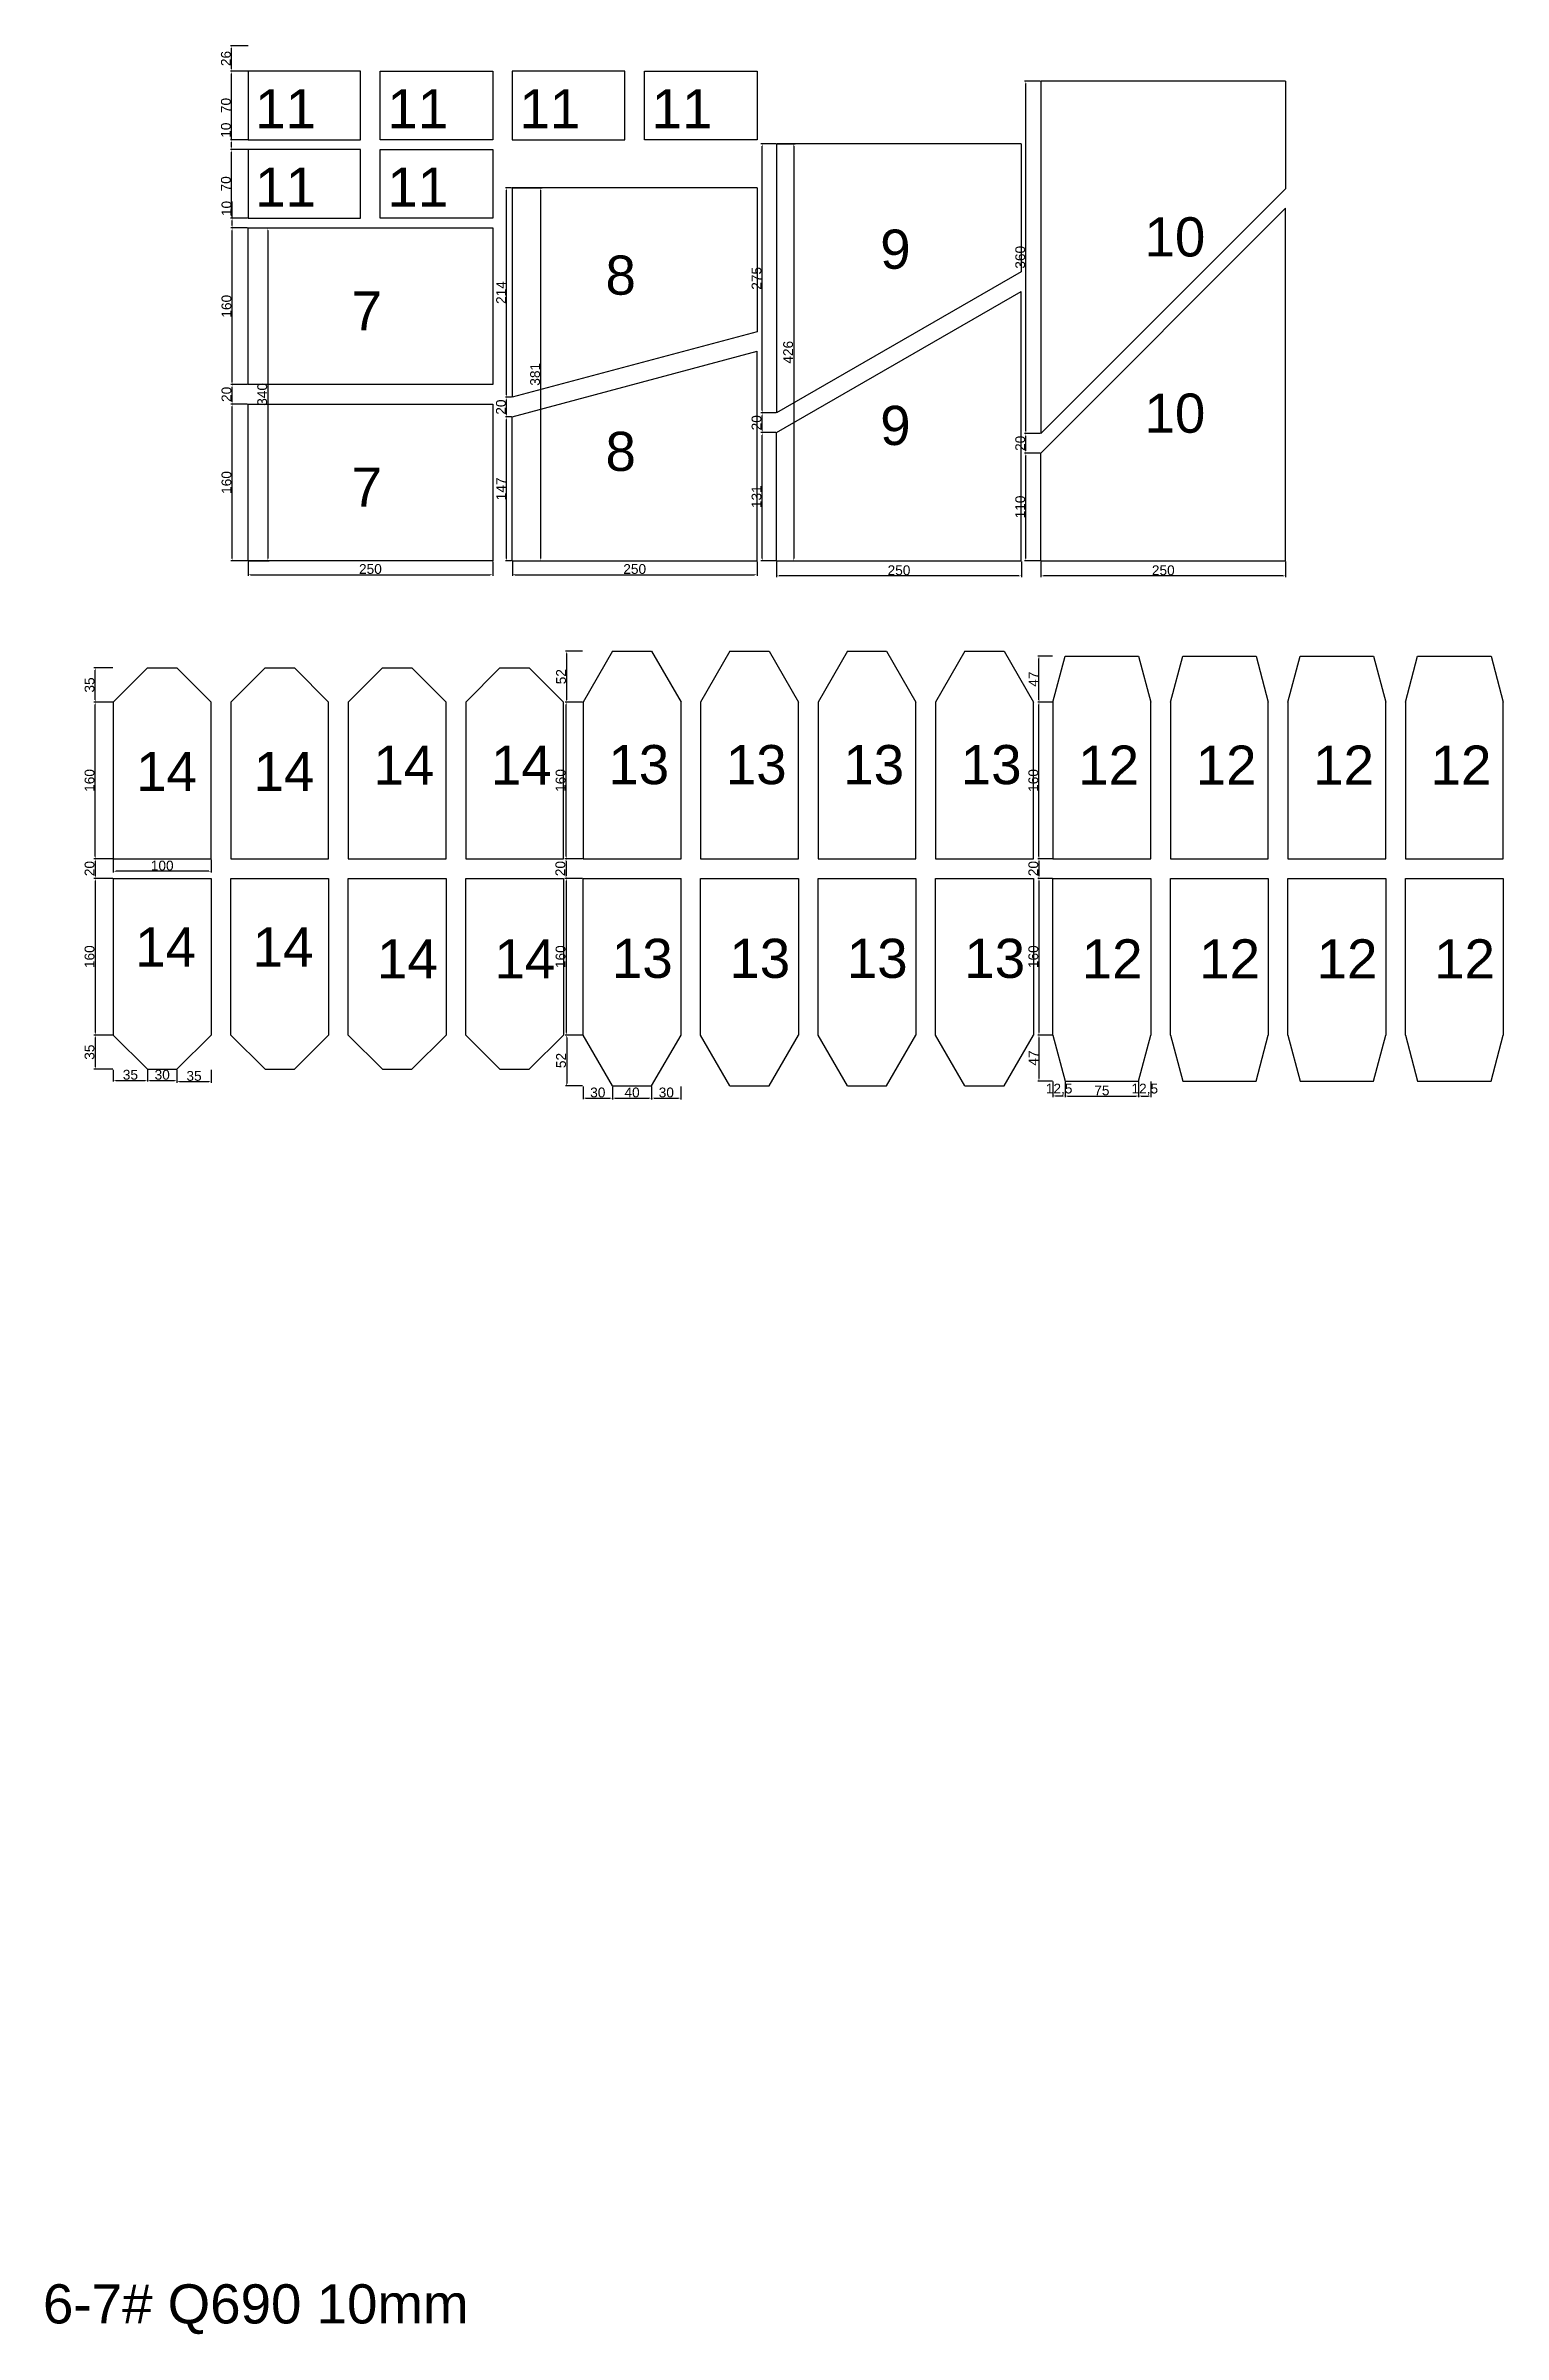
# Model space of a CAD drawing. Header units: millimetres. Extents: x -4275 to 17266, y -15886 to 5463.
# Drawn here: x 6128 to 7617, y -5716 to -3379 of the extents above; entities that cross this region are included whole.
import ezdxf

# ---------------------------------------------------------------- set-up
doc = ezdxf.new("R2010")
doc.units = ezdxf.units.MM
doc.layers.add('尺寸标注', color=6, linetype='Continuous')
doc.layers.add('标号', color=4, linetype='Continuous')
doc.styles.get("Standard").update_dxf_attribs({"font": 'arial.ttf'})
doc.dimstyles.new('ISO-25-JHF', dxfattribs={"dimtxt": 10, "dimasz": 2.5, "dimexe": 1.25, "dimexo": 0.625, "dimtad": 1, "dimtxsty": 'Standard', "dimcen": 2.5, "dimadec": 0, "dimazin": 0, "dimtfac": 1, "dimtmove": 0, "dimatfit": 3, "dimfxl": 1, "dimarcsym": 0})

msp = doc.modelspace()

# ---------------------------------------------------------------- texts
at = {"layer": '标号', "char_height": 40, "attachment_point": 7}
for s, width, insert in [('11 ', 70.10425, (6342.394, -3463.13)), ('11 ', 70.10425, (6477.394, -3463.13)), ('11 ', 70.10425, (6612.394, -3463.13)), ('11 ', 70.10425, (6747.394, -3463.13)), ('11 ', 70.10425, (6342.394, -3543.13)), ('11 ', 70.10425, (6477.394, -3543.13)), ('9 ', 70.10425, (6980.905, -3607.058)), ('10 ', 70.10425, (7250.905, -3594.526)), ('8 ', 70.10425, (6700.26, -3633.573)), ('7 ', 70.10425, (6440.905, -3669.526)), ('10', 70.10425, (7250.905, -3774.526)), ('9 ', 70.10425, (6980.905, -3787.058)), ('8 ', 70.10425, (6700.26, -3813.573)), ('7 ', 70.10425, (6440.905, -3849.526)), ('14 ', 70.10425, (6220.747, -4139.939)), ('14 ', 70.10425, (6340.747, -4139.939)), ('14 ', 70.10425, (6463.201, -4133.472)), ('14 ', 70.10425, (6583.201, -4133.472)), ('13 ', 70.10425, (6703.201, -4133.472)), ('13 ', 70.10425, (6823.201, -4133.472)), ('13 ', 70.10425, (6943.201, -4133.472)), ('13 ', 70.10425, (7063.201, -4133.472)), ('12 ', 70.10425, (7183.201, -4133.472)), ('12 ', 70.10425, (7303.201, -4133.472)), ('12 ', 70.10425, (7423.201, -4133.472)), ('12 ', 70.10425, (7543.201, -4133.472)), ('14 ', 70.10425, (6219.81, -4319.102)), ('14 ', 70.10425, (6339.81, -4319.102)), ('14 ', 70.10425, (6466.802, -4331.317)), ('14 ', 70.10425, (6586.802, -4331.317)), ('13 ', 70.10425, (6706.802, -4331.317)), ('13 ', 70.10425, (6826.802, -4331.317)), ('13 ', 70.10425, (6946.802, -4331.317)), ('13 ', 70.10425, (7066.802, -4331.317)), ('12 ', 70.10425, (7186.802, -4331.317)), ('12 ', 70.10425, (7306.802, -4331.317)), ('12 ', 70.10425, (7426.802, -4331.317)), ('12 ', 70.10425, (7546.802, -4331.317)), ('6-7# Q690 10mm ', 615.9779, (6125.589, -5715.919))]:
    msp.add_mtext_dynamic_manual_height_columns(s, width=width, gutter_width=12.5, heights=[0], dxfattribs=dict(at, insert=insert))

# ---------------------------------------------------------------- blocks, each defined once
blk = doc.blocks.new('*D167')
at = {"layer": 'Defpoints', "color": 0, "transparency": 16777216}
for p in [(6335.1, -3904.8), (6585.1, -3904.8), (6585.1, -3919)]:
    blk.add_point(p, dxfattribs=at)
at = {"layer": '尺寸标注', "color": 0, "lineweight": -2, "transparency": 16777216}
for p, q in [((6335.1, -3905.4), (6335.1, -3920.2)), ((6337.6, -3919), (6582.6, -3919)), ((6585.1, -3905.4), (6585.1, -3920.2))]:
    blk.add_line(p, q, dxfattribs=at)
at = {"layer": '尺寸标注', "color": 0, "transparency": 16777216}
for points in [[(6337.6, -3918.6), (6337.6, -3919.4), (6335.1, -3919)], [(6582.6, -3918.6), (6582.6, -3919.4), (6585.1, -3919)]]:
    blk.add_solid(points, dxfattribs=at)
at = {"layer": '尺寸标注', "color": 0, "transparency": 16777216, "insert": (6460.1, -3913.2), "char_height": 10, "attachment_point": 5}
blk.add_mtext('250', dxfattribs=at)
blk = doc.blocks.new('*D168')
at = {"layer": 'Defpoints', "color": 0, "transparency": 16777216}
for p in [(6318.8, -3744.8), (6335.1, -3744.8), (6335.1, -3904.8)]:
    blk.add_point(p, dxfattribs=at)
at = {"layer": '尺寸标注', "color": 0, "lineweight": -2, "transparency": 16777216}
for p, q in [((6334.4, -3744.8), (6317.6, -3744.8)), ((6318.8, -3902.3), (6318.8, -3747.3)), ((6334.4, -3904.8), (6317.6, -3904.8))]:
    blk.add_line(p, q, dxfattribs=at)
at = {"layer": '尺寸标注', "color": 0, "transparency": 16777216}
for points in [[(6318.4, -3747.3), (6319.2, -3747.3), (6318.8, -3744.8)], [(6318.4, -3902.3), (6319.2, -3902.3), (6318.8, -3904.8)]]:
    blk.add_solid(points, dxfattribs=at)
at = {"layer": '尺寸标注', "color": 0, "transparency": 16777216, "insert": (6313.1, -3824.8), "char_height": 10, "attachment_point": 5, "rotation": 90}
blk.add_mtext('160', dxfattribs=at)
blk = doc.blocks.new('*D169')
at = {"layer": 'Defpoints', "color": 0, "transparency": 16777216}
for p in [(6318.8, -3724.8), (6335.1, -3724.8), (6335.1, -3744.8)]:
    blk.add_point(p, dxfattribs=at)
at = {"layer": '尺寸标注', "color": 0, "lineweight": -2, "transparency": 16777216}
for p, q in [((6334.4, -3724.8), (6317.6, -3724.8)), ((6318.8, -3742.3), (6318.8, -3727.3)), ((6334.4, -3744.8), (6317.6, -3744.8))]:
    blk.add_line(p, q, dxfattribs=at)
at = {"layer": '尺寸标注', "color": 0, "transparency": 16777216}
for points in [[(6318.4, -3727.3), (6319.2, -3727.3), (6318.8, -3724.8)], [(6318.4, -3742.3), (6319.2, -3742.3), (6318.8, -3744.8)]]:
    blk.add_solid(points, dxfattribs=at)
at = {"layer": '尺寸标注', "color": 0, "transparency": 16777216, "insert": (6313.1, -3734.8), "char_height": 10, "attachment_point": 5, "rotation": 90}
blk.add_mtext('20', dxfattribs=at)
blk = doc.blocks.new('*D170')
at = {"layer": 'Defpoints', "color": 0, "transparency": 16777216}
for p in [(6318.8, -3564.8), (6335.1, -3564.8), (6335.1, -3724.8)]:
    blk.add_point(p, dxfattribs=at)
at = {"layer": '尺寸标注', "color": 0, "lineweight": -2, "transparency": 16777216}
for p, q in [((6334.4, -3564.8), (6317.6, -3564.8)), ((6318.8, -3722.3), (6318.8, -3567.3)), ((6334.4, -3724.8), (6317.6, -3724.8))]:
    blk.add_line(p, q, dxfattribs=at)
at = {"layer": '尺寸标注', "color": 0, "transparency": 16777216}
for points in [[(6318.4, -3567.3), (6319.2, -3567.3), (6318.8, -3564.8)], [(6318.4, -3722.3), (6319.2, -3722.3), (6318.8, -3724.8)]]:
    blk.add_solid(points, dxfattribs=at)
at = {"layer": '尺寸标注', "color": 0, "transparency": 16777216, "insert": (6313.1, -3644.8), "char_height": 10, "attachment_point": 5, "rotation": 90}
blk.add_mtext('160', dxfattribs=at)
blk = doc.blocks.new('*D171')
at = {"layer": 'Defpoints', "color": 0, "transparency": 16777216}
for p in [(6605.1, -3904.8), (6855.1, -3904.8), (6855.1, -3919)]:
    blk.add_point(p, dxfattribs=at)
at = {"layer": '尺寸标注', "color": 0, "lineweight": -2, "transparency": 16777216}
for p, q in [((6605.1, -3905.4), (6605.1, -3920.2)), ((6607.6, -3919), (6852.6, -3919)), ((6855.1, -3905.4), (6855.1, -3920.2))]:
    blk.add_line(p, q, dxfattribs=at)
at = {"layer": '尺寸标注', "color": 0, "transparency": 16777216}
for points in [[(6607.6, -3918.6), (6607.6, -3919.4), (6605.1, -3919)], [(6852.6, -3918.6), (6852.6, -3919.4), (6855.1, -3919)]]:
    blk.add_solid(points, dxfattribs=at)
at = {"layer": '尺寸标注', "color": 0, "transparency": 16777216, "insert": (6730.1, -3913.2), "char_height": 10, "attachment_point": 5}
blk.add_mtext('250', dxfattribs=at)
blk = doc.blocks.new('*D172')
at = {"layer": 'Defpoints', "color": 0, "transparency": 16777216}
for p in [(6599.2, -3757.8), (6605.1, -3757.8), (6605.1, -3904.8)]:
    blk.add_point(p, dxfattribs=at)
at = {"layer": '尺寸标注', "color": 0, "lineweight": -2, "transparency": 16777216}
for p, q in [((6604.4, -3757.8), (6598, -3757.8)), ((6599.2, -3902.3), (6599.2, -3760.3)), ((6604.4, -3904.8), (6598, -3904.8))]:
    blk.add_line(p, q, dxfattribs=at)
at = {"layer": '尺寸标注', "color": 0, "transparency": 16777216}
for points in [[(6598.8, -3760.3), (6599.6, -3760.3), (6599.2, -3757.8)], [(6598.8, -3902.3), (6599.6, -3902.3), (6599.2, -3904.8)]]:
    blk.add_solid(points, dxfattribs=at)
at = {"layer": '尺寸标注', "color": 0, "transparency": 16777216, "insert": (6593.6, -3831.3), "char_height": 10, "attachment_point": 5, "rotation": 90}
blk.add_mtext('147', dxfattribs=at)
blk = doc.blocks.new('*D173')
at = {"layer": 'Defpoints', "color": 0, "transparency": 16777216}
for p in [(6599.2, -3737.8), (6605.1, -3737.8), (6605.1, -3757.8)]:
    blk.add_point(p, dxfattribs=at)
at = {"layer": '尺寸标注', "color": 0, "lineweight": -2, "transparency": 16777216}
for p, q in [((6604.4, -3737.8), (6598, -3737.8)), ((6604.4, -3757.8), (6598, -3757.8)), ((6599.2, -3755.3), (6599.2, -3740.3))]:
    blk.add_line(p, q, dxfattribs=at)
at = {"layer": '尺寸标注', "color": 0, "transparency": 16777216}
for points in [[(6598.8, -3740.3), (6599.6, -3740.3), (6599.2, -3737.8)], [(6598.8, -3755.3), (6599.6, -3755.3), (6599.2, -3757.8)]]:
    blk.add_solid(points, dxfattribs=at)
at = {"layer": '尺寸标注', "color": 0, "transparency": 16777216, "insert": (6593.5, -3747.8), "char_height": 10, "attachment_point": 5, "rotation": 90}
blk.add_mtext('20', dxfattribs=at)
blk = doc.blocks.new('*D174')
at = {"layer": 'Defpoints', "color": 0, "transparency": 16777216}
for p in [(6599.2, -3523.8), (6605.1, -3523.8), (6605.1, -3737.8)]:
    blk.add_point(p, dxfattribs=at)
at = {"layer": '尺寸标注', "color": 0, "lineweight": -2, "transparency": 16777216}
for p, q in [((6604.4, -3523.8), (6598, -3523.8)), ((6599.2, -3735.3), (6599.2, -3526.3)), ((6604.4, -3737.8), (6598, -3737.8))]:
    blk.add_line(p, q, dxfattribs=at)
at = {"layer": '尺寸标注', "color": 0, "transparency": 16777216}
for points in [[(6598.8, -3526.3), (6599.6, -3526.3), (6599.2, -3523.8)], [(6598.8, -3735.3), (6599.6, -3735.3), (6599.2, -3737.8)]]:
    blk.add_solid(points, dxfattribs=at)
at = {"layer": '尺寸标注', "color": 0, "transparency": 16777216, "insert": (6593.6, -3630.8), "char_height": 10, "attachment_point": 5, "rotation": 90}
blk.add_mtext('214', dxfattribs=at)
blk = doc.blocks.new('*D175')
at = {"layer": 'Defpoints', "color": 0, "transparency": 16777216}
for p in [(6875.1, -3904.8), (6875.1, -3920.2), (7125.1, -3904.8)]:
    blk.add_point(p, dxfattribs=at)
at = {"layer": '尺寸标注', "color": 0, "lineweight": -2, "transparency": 16777216}
for p, q in [((6875.1, -3905.4), (6875.1, -3921.5)), ((7122.6, -3920.2), (6877.6, -3920.2)), ((7125.1, -3905.4), (7125.1, -3921.5))]:
    blk.add_line(p, q, dxfattribs=at)
at = {"layer": '尺寸标注', "color": 0, "transparency": 16777216}
for points in [[(6877.6, -3919.8), (6877.6, -3920.6), (6875.1, -3920.2)], [(7122.6, -3919.8), (7122.6, -3920.6), (7125.1, -3920.2)]]:
    blk.add_solid(points, dxfattribs=at)
at = {"layer": '尺寸标注', "color": 0, "transparency": 16777216, "insert": (7000.1, -3914.5), "char_height": 10, "attachment_point": 5}
blk.add_mtext('250', dxfattribs=at)
blk = doc.blocks.new('*D176')
at = {"layer": 'Defpoints', "color": 0, "transparency": 16777216}
for p in [(6860.4, -3773.8), (6875.1, -3773.8), (6875.1, -3904.8)]:
    blk.add_point(p, dxfattribs=at)
at = {"layer": '尺寸标注', "color": 0, "lineweight": -2, "transparency": 16777216}
for p, q in [((6874.4, -3773.8), (6859.1, -3773.8)), ((6860.4, -3902.3), (6860.4, -3776.3)), ((6874.4, -3904.8), (6859.1, -3904.8))]:
    blk.add_line(p, q, dxfattribs=at)
at = {"layer": '尺寸标注', "color": 0, "transparency": 16777216}
for points in [[(6860, -3776.3), (6860.8, -3776.3), (6860.4, -3773.8)], [(6860, -3902.3), (6860.8, -3902.3), (6860.4, -3904.8)]]:
    blk.add_solid(points, dxfattribs=at)
at = {"layer": '尺寸标注', "color": 0, "transparency": 16777216, "insert": (6854.6, -3839.3), "char_height": 10, "attachment_point": 5, "rotation": 90}
blk.add_mtext('131', dxfattribs=at)
blk = doc.blocks.new('*D177')
at = {"layer": 'Defpoints', "color": 0, "transparency": 16777216}
for p in [(6860.4, -3753.8), (6875.1, -3753.8), (6875.1, -3773.8)]:
    blk.add_point(p, dxfattribs=at)
at = {"layer": '尺寸标注', "color": 0, "lineweight": -2, "transparency": 16777216}
for p, q in [((6874.4, -3753.8), (6859.1, -3753.8)), ((6860.4, -3771.3), (6860.4, -3756.3)), ((6874.4, -3773.8), (6859.1, -3773.8))]:
    blk.add_line(p, q, dxfattribs=at)
at = {"layer": '尺寸标注', "color": 0, "transparency": 16777216}
for points in [[(6860, -3756.3), (6860.8, -3756.3), (6860.4, -3753.8)], [(6860, -3771.3), (6860.8, -3771.3), (6860.4, -3773.8)]]:
    blk.add_solid(points, dxfattribs=at)
at = {"layer": '尺寸标注', "color": 0, "transparency": 16777216, "insert": (6854.6, -3763.8), "char_height": 10, "attachment_point": 5, "rotation": 90}
blk.add_mtext('20', dxfattribs=at)
blk = doc.blocks.new('*D178')
at = {"layer": 'Defpoints', "color": 0, "transparency": 16777216}
for p in [(6860.4, -3478.8), (6875.1, -3478.8), (6875.1, -3753.8)]:
    blk.add_point(p, dxfattribs=at)
at = {"layer": '尺寸标注', "color": 0, "lineweight": -2, "transparency": 16777216}
for p, q in [((6874.4, -3478.8), (6859.1, -3478.8)), ((6860.4, -3751.3), (6860.4, -3481.3)), ((6874.4, -3753.8), (6859.1, -3753.8))]:
    blk.add_line(p, q, dxfattribs=at)
at = {"layer": '尺寸标注', "color": 0, "transparency": 16777216}
for points in [[(6860, -3481.3), (6860.8, -3481.3), (6860.4, -3478.8)], [(6860, -3751.3), (6860.8, -3751.3), (6860.4, -3753.8)]]:
    blk.add_solid(points, dxfattribs=at)
at = {"layer": '尺寸标注', "color": 0, "transparency": 16777216, "insert": (6854.6, -3616.3), "char_height": 10, "attachment_point": 5, "rotation": 90}
blk.add_mtext('275', dxfattribs=at)
blk = doc.blocks.new('*D179')
at = {"layer": 'Defpoints', "color": 0, "transparency": 16777216}
for p in [(7145.1, -3904.8), (7145.1, -3920.2), (7395.1, -3904.8)]:
    blk.add_point(p, dxfattribs=at)
at = {"layer": '尺寸标注', "color": 0, "lineweight": -2, "transparency": 16777216}
for p, q in [((7145.1, -3905.4), (7145.1, -3921.5)), ((7392.6, -3920.2), (7147.6, -3920.2)), ((7395.1, -3905.4), (7395.1, -3921.5))]:
    blk.add_line(p, q, dxfattribs=at)
at = {"layer": '尺寸标注', "color": 0, "transparency": 16777216}
for points in [[(7147.6, -3919.8), (7147.6, -3920.6), (7145.1, -3920.2)], [(7392.6, -3919.8), (7392.6, -3920.6), (7395.1, -3920.2)]]:
    blk.add_solid(points, dxfattribs=at)
at = {"layer": '尺寸标注', "color": 0, "transparency": 16777216, "insert": (7270.1, -3914.5), "char_height": 10, "attachment_point": 5}
blk.add_mtext('250', dxfattribs=at)
blk = doc.blocks.new('*D180')
at = {"layer": 'Defpoints', "color": 0, "transparency": 16777216}
for p in [(7129.7, -3794.8), (7145.1, -3794.8), (7145.1, -3904.8)]:
    blk.add_point(p, dxfattribs=at)
at = {"layer": '尺寸标注', "color": 0, "lineweight": -2, "transparency": 16777216}
for p, q in [((7144.4, -3794.8), (7128.4, -3794.8)), ((7129.7, -3902.3), (7129.7, -3797.3)), ((7144.4, -3904.8), (7128.4, -3904.8))]:
    blk.add_line(p, q, dxfattribs=at)
at = {"layer": '尺寸标注', "color": 0, "transparency": 16777216}
for points in [[(7129.3, -3797.3), (7130.1, -3797.3), (7129.7, -3794.8)], [(7129.3, -3902.3), (7130.1, -3902.3), (7129.7, -3904.8)]]:
    blk.add_solid(points, dxfattribs=at)
at = {"layer": '尺寸标注', "color": 0, "transparency": 16777216, "insert": (7124, -3849.8), "char_height": 10, "attachment_point": 5, "rotation": 90}
blk.add_mtext('110', dxfattribs=at)
blk = doc.blocks.new('*D181')
at = {"layer": 'Defpoints', "color": 0, "transparency": 16777216}
for p in [(7129.7, -3774.8), (7145.1, -3774.8), (7145.1, -3794.8)]:
    blk.add_point(p, dxfattribs=at)
at = {"layer": '尺寸标注', "color": 0, "lineweight": -2, "transparency": 16777216}
for p, q in [((7144.4, -3774.8), (7128.4, -3774.8)), ((7129.7, -3792.3), (7129.7, -3777.3)), ((7144.4, -3794.8), (7128.4, -3794.8))]:
    blk.add_line(p, q, dxfattribs=at)
at = {"layer": '尺寸标注', "color": 0, "transparency": 16777216}
for points in [[(7129.3, -3777.3), (7130.1, -3777.3), (7129.7, -3774.8)], [(7129.3, -3792.3), (7130.1, -3792.3), (7129.7, -3794.8)]]:
    blk.add_solid(points, dxfattribs=at)
at = {"layer": '尺寸标注', "color": 0, "transparency": 16777216, "insert": (7124, -3784.8), "char_height": 10, "attachment_point": 5, "rotation": 90}
blk.add_mtext('20', dxfattribs=at)
blk = doc.blocks.new('*D182')
at = {"layer": 'Defpoints', "color": 0, "transparency": 16777216}
for p in [(7129.7, -3414.8), (7145.1, -3414.8), (7145.1, -3774.8)]:
    blk.add_point(p, dxfattribs=at)
at = {"layer": '尺寸标注', "color": 0, "lineweight": -2, "transparency": 16777216}
for p, q in [((7144.4, -3414.8), (7128.4, -3414.8)), ((7129.7, -3772.3), (7129.7, -3417.3)), ((7144.4, -3774.8), (7128.4, -3774.8))]:
    blk.add_line(p, q, dxfattribs=at)
at = {"layer": '尺寸标注', "color": 0, "transparency": 16777216}
for points in [[(7129.3, -3417.3), (7130.1, -3417.3), (7129.7, -3414.8)], [(7129.3, -3772.3), (7130.1, -3772.3), (7129.7, -3774.8)]]:
    blk.add_solid(points, dxfattribs=at)
at = {"layer": '尺寸标注', "color": 0, "transparency": 16777216, "insert": (7124, -3594.8), "char_height": 10, "attachment_point": 5, "rotation": 90}
blk.add_mtext('360', dxfattribs=at)
blk = doc.blocks.new('*D183')
at = {"layer": 'Defpoints', "color": 0, "transparency": 16777216}
for p in [(6197.4, -4209.1), (6197.4, -4221.8), (6297.4, -4209.1)]:
    blk.add_point(p, dxfattribs=at)
at = {"layer": '尺寸标注', "color": 0, "lineweight": -2, "transparency": 16777216}
for p, q in [((6197.4, -4209.7), (6197.4, -4223)), ((6294.9, -4221.8), (6199.9, -4221.8)), ((6297.4, -4209.7), (6297.4, -4223))]:
    blk.add_line(p, q, dxfattribs=at)
at = {"layer": '尺寸标注', "color": 0, "transparency": 16777216}
for points in [[(6199.9, -4221.4), (6199.9, -4222.2), (6197.4, -4221.8)], [(6294.9, -4221.4), (6294.9, -4222.2), (6297.4, -4221.8)]]:
    blk.add_solid(points, dxfattribs=at)
at = {"layer": '尺寸标注', "color": 0, "transparency": 16777216, "insert": (6247.4, -4216.1), "char_height": 10, "attachment_point": 5}
blk.add_mtext('100', dxfattribs=at)
blk = doc.blocks.new('*D184')
at = {"layer": 'Defpoints', "color": 0, "transparency": 16777216}
for p in [(6179, -4049.1), (6197.4, -4049.1), (6197.4, -4209.1)]:
    blk.add_point(p, dxfattribs=at)
at = {"layer": '尺寸标注', "color": 0, "lineweight": -2, "transparency": 16777216}
for p, q in [((6196.8, -4049.1), (6177.7, -4049.1)), ((6179, -4206.6), (6179, -4051.6)), ((6196.8, -4209.1), (6177.7, -4209.1))]:
    blk.add_line(p, q, dxfattribs=at)
at = {"layer": '尺寸标注', "color": 0, "transparency": 16777216}
for points in [[(6178.6, -4051.6), (6179.4, -4051.6), (6179, -4049.1)], [(6178.6, -4206.6), (6179.4, -4206.6), (6179, -4209.1)]]:
    blk.add_solid(points, dxfattribs=at)
at = {"layer": '尺寸标注', "color": 0, "transparency": 16777216, "insert": (6173.2, -4129.1), "char_height": 10, "attachment_point": 5, "rotation": 90}
blk.add_mtext('160', dxfattribs=at)
blk = doc.blocks.new('*D140')
at = {"layer": 'Defpoints', "color": 0, "transparency": 16777216}
for p in [(6179, -4014.1), (6197.4, -4014.1), (6197.4, -4049.1)]:
    blk.add_point(p, dxfattribs=at)
at = {"layer": '尺寸标注', "color": 0, "lineweight": -2, "transparency": 16777216}
for p, q in [((6196.8, -4014.1), (6177.7, -4014.1)), ((6179, -4046.6), (6179, -4016.6)), ((6196.8, -4049.1), (6177.7, -4049.1))]:
    blk.add_line(p, q, dxfattribs=at)
at = {"layer": '尺寸标注', "color": 0, "transparency": 16777216}
for points in [[(6178.6, -4016.6), (6179.4, -4016.6), (6179, -4014.1)], [(6178.6, -4046.6), (6179.4, -4046.6), (6179, -4049.1)]]:
    blk.add_solid(points, dxfattribs=at)
at = {"layer": '尺寸标注', "color": 0, "transparency": 16777216, "insert": (6173.2, -4031.6), "char_height": 10, "attachment_point": 5, "rotation": 90}
blk.add_mtext('35', dxfattribs=at)
blk = doc.blocks.new('*D185')
at = {"layer": 'Defpoints', "color": 0, "transparency": 16777216}
for p in [(6660.2, -4049.1), (6677.4, -4049.1), (6677.4, -4209.1)]:
    blk.add_point(p, dxfattribs=at)
at = {"layer": '尺寸标注', "color": 0, "lineweight": -2, "transparency": 16777216}
for p, q in [((6676.8, -4049.1), (6658.9, -4049.1)), ((6660.2, -4206.6), (6660.2, -4051.6)), ((6676.8, -4209.1), (6658.9, -4209.1))]:
    blk.add_line(p, q, dxfattribs=at)
at = {"layer": '尺寸标注', "color": 0, "transparency": 16777216}
for points in [[(6659.7, -4051.6), (6660.6, -4051.6), (6660.2, -4049.1)], [(6659.7, -4206.6), (6660.6, -4206.6), (6660.2, -4209.1)]]:
    blk.add_solid(points, dxfattribs=at)
at = {"layer": '尺寸标注', "color": 0, "transparency": 16777216, "insert": (6654.4, -4129.1), "char_height": 10, "attachment_point": 5, "rotation": 90}
blk.add_mtext('160', dxfattribs=at)
blk = doc.blocks.new('*D141')
at = {"layer": 'Defpoints', "color": 0, "transparency": 16777216}
for p in [(6660.6, -3997.1), (6677.4, -3997.1), (6677.4, -4049.1)]:
    blk.add_point(p, dxfattribs=at)
at = {"layer": '尺寸标注', "color": 0, "lineweight": -2, "transparency": 16777216}
for p, q in [((6676.8, -3997.1), (6659.3, -3997.1)), ((6660.6, -4046.6), (6660.6, -3999.6)), ((6676.8, -4049.1), (6659.3, -4049.1))]:
    blk.add_line(p, q, dxfattribs=at)
at = {"layer": '尺寸标注', "color": 0, "transparency": 16777216}
for points in [[(6660.2, -3999.6), (6661, -3999.6), (6660.6, -3997.1)], [(6660.2, -4046.6), (6661, -4046.6), (6660.6, -4049.1)]]:
    blk.add_solid(points, dxfattribs=at)
at = {"layer": '尺寸标注', "color": 0, "transparency": 16777216, "insert": (6654.9, -4023.1), "char_height": 10, "attachment_point": 5, "rotation": 90}
blk.add_mtext('52', dxfattribs=at)
blk = doc.blocks.new('*D186')
at = {"layer": 'Defpoints', "color": 0, "transparency": 16777216}
for p in [(7143.1, -4049.1), (7157.4, -4049.1), (7157.4, -4209.1)]:
    blk.add_point(p, dxfattribs=at)
at = {"layer": '尺寸标注', "color": 0, "lineweight": -2, "transparency": 16777216}
for p, q in [((7156.8, -4049.1), (7141.8, -4049.1)), ((7143.1, -4206.6), (7143.1, -4051.6)), ((7156.8, -4209.1), (7141.8, -4209.1))]:
    blk.add_line(p, q, dxfattribs=at)
at = {"layer": '尺寸标注', "color": 0, "transparency": 16777216}
for points in [[(7142.7, -4051.6), (7143.5, -4051.6), (7143.1, -4049.1)], [(7142.7, -4206.6), (7143.5, -4206.6), (7143.1, -4209.1)]]:
    blk.add_solid(points, dxfattribs=at)
at = {"layer": '尺寸标注', "color": 0, "transparency": 16777216, "insert": (7137.4, -4129.1), "char_height": 10, "attachment_point": 5, "rotation": 90}
blk.add_mtext('160', dxfattribs=at)
blk = doc.blocks.new('*D142')
at = {"layer": 'Defpoints', "color": 0, "transparency": 16777216}
for p in [(7143.1, -4002.1), (7157.4, -4002.1), (7157.4, -4049.1)]:
    blk.add_point(p, dxfattribs=at)
at = {"layer": '尺寸标注', "color": 0, "lineweight": -2, "transparency": 16777216}
for p, q in [((7156.8, -4002.1), (7141.8, -4002.1)), ((7143.1, -4046.6), (7143.1, -4004.6)), ((7156.8, -4049.1), (7141.8, -4049.1))]:
    blk.add_line(p, q, dxfattribs=at)
at = {"layer": '尺寸标注', "color": 0, "transparency": 16777216}
for points in [[(7142.7, -4004.6), (7143.5, -4004.6), (7143.1, -4002.1)], [(7142.7, -4046.6), (7143.5, -4046.6), (7143.1, -4049.1)]]:
    blk.add_solid(points, dxfattribs=at)
at = {"layer": '尺寸标注', "color": 0, "transparency": 16777216, "insert": (7137.5, -4025.6), "char_height": 10, "attachment_point": 5, "rotation": 90}
blk.add_mtext('47', dxfattribs=at)
blk = doc.blocks.new('*D187')
at = {"layer": 'Defpoints', "color": 0, "transparency": 16777216}
for p in [(6197.4, -4229.1), (6179, -4389.1), (6197.4, -4389.1)]:
    blk.add_point(p, dxfattribs=at)
at = {"layer": '尺寸标注', "color": 0, "lineweight": -2, "transparency": 16777216}
for p, q in [((6196.8, -4229.1), (6177.7, -4229.1)), ((6179, -4231.6), (6179, -4386.6)), ((6196.8, -4389.1), (6177.7, -4389.1))]:
    blk.add_line(p, q, dxfattribs=at)
at = {"layer": '尺寸标注', "color": 0, "transparency": 16777216}
for points in [[(6178.6, -4231.6), (6179.4, -4231.6), (6179, -4229.1)], [(6178.6, -4386.6), (6179.4, -4386.6), (6179, -4389.1)]]:
    blk.add_solid(points, dxfattribs=at)
at = {"layer": '尺寸标注', "color": 0, "transparency": 16777216, "insert": (6173.2, -4309.1), "char_height": 10, "attachment_point": 5, "rotation": 90}
blk.add_mtext('160', dxfattribs=at)
blk = doc.blocks.new('*D143')
at = {"layer": 'Defpoints', "color": 0, "transparency": 16777216}
for p in [(6197.4, -4389.1), (6179, -4424.1), (6197.4, -4424.1)]:
    blk.add_point(p, dxfattribs=at)
at = {"layer": '尺寸标注', "color": 0, "lineweight": -2, "transparency": 16777216}
for p, q in [((6196.8, -4389.1), (6177.7, -4389.1)), ((6179, -4391.6), (6179, -4421.6)), ((6196.8, -4424.1), (6177.7, -4424.1))]:
    blk.add_line(p, q, dxfattribs=at)
at = {"layer": '尺寸标注', "color": 0, "transparency": 16777216}
for points in [[(6178.6, -4391.6), (6179.4, -4391.6), (6179, -4389.1)], [(6178.6, -4421.6), (6179.4, -4421.6), (6179, -4424.1)]]:
    blk.add_solid(points, dxfattribs=at)
at = {"layer": '尺寸标注', "color": 0, "transparency": 16777216, "insert": (6173.2, -4406.6), "char_height": 10, "attachment_point": 5, "rotation": 90}
blk.add_mtext('35', dxfattribs=at)
blk = doc.blocks.new('*D188')
at = {"layer": 'Defpoints', "color": 0, "transparency": 16777216}
for p in [(6197.4, -4424.1), (6232.4, -4424.1), (6232.4, -4435.4)]:
    blk.add_point(p, dxfattribs=at)
at = {"layer": '尺寸标注', "color": 0, "lineweight": -2, "transparency": 16777216}
for p, q in [((6197.4, -4424.7), (6197.4, -4436.7)), ((6199.9, -4435.4), (6229.9, -4435.4)), ((6232.4, -4424.7), (6232.4, -4436.7))]:
    blk.add_line(p, q, dxfattribs=at)
at = {"layer": '尺寸标注', "color": 0, "transparency": 16777216}
for points in [[(6199.9, -4435), (6199.9, -4435.8), (6197.4, -4435.4)], [(6229.9, -4435), (6229.9, -4435.8), (6232.4, -4435.4)]]:
    blk.add_solid(points, dxfattribs=at)
at = {"layer": '尺寸标注', "color": 0, "transparency": 16777216, "insert": (6214.9, -4429.7), "char_height": 10, "attachment_point": 5}
blk.add_mtext('35', dxfattribs=at)
blk = doc.blocks.new('*D189')
at = {"layer": 'Defpoints', "color": 0, "transparency": 16777216}
for p in [(6232.4, -4424.1), (6262.4, -4424.1), (6262.4, -4435.4)]:
    blk.add_point(p, dxfattribs=at)
at = {"layer": '尺寸标注', "color": 0, "lineweight": -2, "transparency": 16777216}
for p, q in [((6232.4, -4424.7), (6232.4, -4436.7)), ((6234.9, -4435.4), (6259.9, -4435.4)), ((6262.4, -4424.7), (6262.4, -4436.7))]:
    blk.add_line(p, q, dxfattribs=at)
at = {"layer": '尺寸标注', "color": 0, "transparency": 16777216}
for points in [[(6234.9, -4435), (6234.9, -4435.8), (6232.4, -4435.4)], [(6259.9, -4435), (6259.9, -4435.8), (6262.4, -4435.4)]]:
    blk.add_solid(points, dxfattribs=at)
at = {"layer": '尺寸标注', "color": 0, "transparency": 16777216, "insert": (6247.4, -4429.7), "char_height": 10, "attachment_point": 5}
blk.add_mtext('30', dxfattribs=at)
blk = doc.blocks.new('*D144')
at = {"layer": 'Defpoints', "color": 0, "transparency": 16777216}
for p in [(6262.4, -4424.1), (6297.4, -4424.1), (6297.4, -4436.7)]:
    blk.add_point(p, dxfattribs=at)
at = {"layer": '尺寸标注', "color": 0, "lineweight": -2, "transparency": 16777216}
for p, q in [((6262.4, -4424.7), (6262.4, -4437.9)), ((6264.9, -4436.7), (6294.9, -4436.7)), ((6297.4, -4424.7), (6297.4, -4437.9))]:
    blk.add_line(p, q, dxfattribs=at)
at = {"layer": '尺寸标注', "color": 0, "transparency": 16777216}
for points in [[(6264.9, -4436.2), (6264.9, -4437.1), (6262.4, -4436.7)], [(6294.9, -4436.2), (6294.9, -4437.1), (6297.4, -4436.7)]]:
    blk.add_solid(points, dxfattribs=at)
at = {"layer": '尺寸标注', "color": 0, "transparency": 16777216, "insert": (6279.9, -4430.9), "char_height": 10, "attachment_point": 5}
blk.add_mtext('35', dxfattribs=at)
blk = doc.blocks.new('*D190')
at = {"layer": 'Defpoints', "color": 0, "transparency": 16777216}
for p in [(6677.4, -4229.1), (6660.2, -4389.1), (6677.4, -4389.1)]:
    blk.add_point(p, dxfattribs=at)
at = {"layer": '尺寸标注', "color": 0, "lineweight": -2, "transparency": 16777216}
for p, q in [((6676.8, -4229.1), (6658.9, -4229.1)), ((6660.2, -4231.6), (6660.2, -4386.6)), ((6676.8, -4389.1), (6658.9, -4389.1))]:
    blk.add_line(p, q, dxfattribs=at)
at = {"layer": '尺寸标注', "color": 0, "transparency": 16777216}
for points in [[(6659.7, -4231.6), (6660.6, -4231.6), (6660.2, -4229.1)], [(6659.7, -4386.6), (6660.6, -4386.6), (6660.2, -4389.1)]]:
    blk.add_solid(points, dxfattribs=at)
at = {"layer": '尺寸标注', "color": 0, "transparency": 16777216, "insert": (6654.4, -4309.1), "char_height": 10, "attachment_point": 5, "rotation": 90}
blk.add_mtext('160', dxfattribs=at)
blk = doc.blocks.new('*D145')
at = {"layer": 'Defpoints', "color": 0, "transparency": 16777216}
for p in [(6677.4, -4389.1), (6660.6, -4441.1), (6677.4, -4441.1)]:
    blk.add_point(p, dxfattribs=at)
at = {"layer": '尺寸标注', "color": 0, "lineweight": -2, "transparency": 16777216}
for p, q in [((6676.8, -4389.1), (6659.3, -4389.1)), ((6660.6, -4391.6), (6660.6, -4438.6)), ((6676.8, -4441.1), (6659.3, -4441.1))]:
    blk.add_line(p, q, dxfattribs=at)
at = {"layer": '尺寸标注', "color": 0, "transparency": 16777216}
for points in [[(6660.2, -4391.6), (6661, -4391.6), (6660.6, -4389.1)], [(6660.2, -4438.6), (6661, -4438.6), (6660.6, -4441.1)]]:
    blk.add_solid(points, dxfattribs=at)
at = {"layer": '尺寸标注', "color": 0, "transparency": 16777216, "insert": (6654.9, -4415.1), "char_height": 10, "attachment_point": 5, "rotation": 90}
blk.add_mtext('52', dxfattribs=at)
blk = doc.blocks.new('*D191')
at = {"layer": 'Defpoints', "color": 0, "transparency": 16777216}
for p in [(6677.4, -4441.1), (6707.4, -4441.1), (6707.4, -4453.5)]:
    blk.add_point(p, dxfattribs=at)
at = {"layer": '尺寸标注', "color": 0, "lineweight": -2, "transparency": 16777216}
for p, q in [((6677.4, -4441.7), (6677.4, -4454.7)), ((6679.9, -4453.5), (6704.9, -4453.5)), ((6707.4, -4441.7), (6707.4, -4454.7))]:
    blk.add_line(p, q, dxfattribs=at)
at = {"layer": '尺寸标注', "color": 0, "transparency": 16777216}
for points in [[(6679.9, -4453.1), (6679.9, -4453.9), (6677.4, -4453.5)], [(6704.9, -4453.1), (6704.9, -4453.9), (6707.4, -4453.5)]]:
    blk.add_solid(points, dxfattribs=at)
at = {"layer": '尺寸标注', "color": 0, "transparency": 16777216, "insert": (6692.4, -4447.8), "char_height": 10, "attachment_point": 5}
blk.add_mtext('30', dxfattribs=at)
blk = doc.blocks.new('*D192')
at = {"layer": 'Defpoints', "color": 0, "transparency": 16777216}
for p in [(6707.4, -4441.1), (6747.4, -4441.1), (6747.4, -4453.5)]:
    blk.add_point(p, dxfattribs=at)
at = {"layer": '尺寸标注', "color": 0, "lineweight": -2, "transparency": 16777216}
for p, q in [((6707.4, -4441.7), (6707.4, -4454.8)), ((6709.9, -4453.5), (6744.9, -4453.5)), ((6747.4, -4441.7), (6747.4, -4454.8))]:
    blk.add_line(p, q, dxfattribs=at)
at = {"layer": '尺寸标注', "color": 0, "transparency": 16777216}
for points in [[(6709.9, -4453.1), (6709.9, -4453.9), (6707.4, -4453.5)], [(6744.9, -4453.1), (6744.9, -4453.9), (6747.4, -4453.5)]]:
    blk.add_solid(points, dxfattribs=at)
at = {"layer": '尺寸标注', "color": 0, "transparency": 16777216, "insert": (6727.4, -4447.8), "char_height": 10, "attachment_point": 5}
blk.add_mtext('40', dxfattribs=at)
blk = doc.blocks.new('*D146')
at = {"layer": 'Defpoints', "color": 0, "transparency": 16777216}
for p in [(6747.4, -4441.1), (6777.4, -4441.1), (6777.4, -4453.5)]:
    blk.add_point(p, dxfattribs=at)
at = {"layer": '尺寸标注', "color": 0, "lineweight": -2, "transparency": 16777216}
for p, q in [((6747.4, -4441.7), (6747.4, -4454.8)), ((6749.9, -4453.5), (6774.9, -4453.5)), ((6777.4, -4441.7), (6777.4, -4454.8))]:
    blk.add_line(p, q, dxfattribs=at)
at = {"layer": '尺寸标注', "color": 0, "transparency": 16777216}
for points in [[(6749.9, -4453.1), (6749.9, -4453.9), (6747.4, -4453.5)], [(6774.9, -4453.1), (6774.9, -4453.9), (6777.4, -4453.5)]]:
    blk.add_solid(points, dxfattribs=at)
at = {"layer": '尺寸标注', "color": 0, "transparency": 16777216, "insert": (6762.4, -4447.8), "char_height": 10, "attachment_point": 5}
blk.add_mtext('30', dxfattribs=at)
blk = doc.blocks.new('*D193')
at = {"layer": 'Defpoints', "color": 0, "transparency": 16777216}
for p in [(7157.4, -4229.1), (7143.1, -4389.1), (7157.4, -4389.1)]:
    blk.add_point(p, dxfattribs=at)
at = {"layer": '尺寸标注', "color": 0, "lineweight": -2, "transparency": 16777216}
for p, q in [((7156.8, -4229.1), (7141.8, -4229.1)), ((7143.1, -4231.6), (7143.1, -4386.6)), ((7156.8, -4389.1), (7141.8, -4389.1))]:
    blk.add_line(p, q, dxfattribs=at)
at = {"layer": '尺寸标注', "color": 0, "transparency": 16777216}
for points in [[(7142.7, -4231.6), (7143.5, -4231.6), (7143.1, -4229.1)], [(7142.7, -4386.6), (7143.5, -4386.6), (7143.1, -4389.1)]]:
    blk.add_solid(points, dxfattribs=at)
at = {"layer": '尺寸标注', "color": 0, "transparency": 16777216, "insert": (7137.4, -4309.1), "char_height": 10, "attachment_point": 5, "rotation": 90}
blk.add_mtext('160', dxfattribs=at)
blk = doc.blocks.new('*D147')
at = {"layer": 'Defpoints', "color": 0, "transparency": 16777216}
for p in [(7157.4, -4389.1), (7143.1, -4436.1), (7157.4, -4436.1)]:
    blk.add_point(p, dxfattribs=at)
at = {"layer": '尺寸标注', "color": 0, "lineweight": -2, "transparency": 16777216}
for p, q in [((7156.8, -4389.1), (7141.8, -4389.1)), ((7143.1, -4391.6), (7143.1, -4433.6)), ((7156.8, -4436.1), (7141.8, -4436.1))]:
    blk.add_line(p, q, dxfattribs=at)
at = {"layer": '尺寸标注', "color": 0, "transparency": 16777216}
for points in [[(7142.7, -4391.6), (7143.5, -4391.6), (7143.1, -4389.1)], [(7142.7, -4433.6), (7143.5, -4433.6), (7143.1, -4436.1)]]:
    blk.add_solid(points, dxfattribs=at)
at = {"layer": '尺寸标注', "color": 0, "transparency": 16777216, "insert": (7137.5, -4412.6), "char_height": 10, "attachment_point": 5, "rotation": 90}
blk.add_mtext('47', dxfattribs=at)
blk = doc.blocks.new('*D194')
at = {"layer": 'Defpoints', "color": 0, "transparency": 16777216}
for p in [(7157.4, -4436.1), (7169.9, -4436.1), (7169.9, -4451.3)]:
    blk.add_point(p, dxfattribs=at)
at = {"layer": '尺寸标注', "color": 0, "lineweight": -2, "transparency": 16777216}
for p, q in [((7157.4, -4436.7), (7157.4, -4452.6)), ((7169.9, -4436.7), (7169.9, -4452.6)), ((7159.9, -4451.3), (7167.4, -4451.3))]:
    blk.add_line(p, q, dxfattribs=at)
at = {"layer": '尺寸标注', "color": 0, "transparency": 16777216}
for points in [[(7159.9, -4450.9), (7159.9, -4451.7), (7157.4, -4451.3)], [(7167.4, -4450.9), (7167.4, -4451.7), (7169.9, -4451.3)]]:
    blk.add_solid(points, dxfattribs=at)
at = {"layer": '尺寸标注', "color": 0, "transparency": 16777216, "insert": (7163.7, -4444.7), "char_height": 10, "attachment_point": 5}
blk.add_mtext('12,5', dxfattribs=at)
blk = doc.blocks.new('*D195')
at = {"layer": 'Defpoints', "color": 0, "transparency": 16777216}
for p in [(7169.9, -4436.1), (7244.9, -4436.1), (7244.9, -4451.4)]:
    blk.add_point(p, dxfattribs=at)
at = {"layer": '尺寸标注', "color": 0, "lineweight": -2, "transparency": 16777216}
for p, q in [((7169.9, -4436.7), (7169.9, -4452.6)), ((7244.9, -4436.7), (7244.9, -4452.6)), ((7172.4, -4451.4), (7242.4, -4451.4))]:
    blk.add_line(p, q, dxfattribs=at)
at = {"layer": '尺寸标注', "color": 0, "transparency": 16777216}
for points in [[(7172.4, -4450.9), (7172.4, -4451.8), (7169.9, -4451.4)], [(7242.4, -4450.9), (7242.4, -4451.8), (7244.9, -4451.4)]]:
    blk.add_solid(points, dxfattribs=at)
at = {"layer": '尺寸标注', "color": 0, "transparency": 16777216, "insert": (7207.4, -4445.7), "char_height": 10, "attachment_point": 5}
blk.add_mtext('75', dxfattribs=at)
blk = doc.blocks.new('*D148')
at = {"layer": 'Defpoints', "color": 0, "transparency": 16777216}
for p in [(7244.9, -4436.1), (7257.4, -4436.1), (7257.4, -4451.4)]:
    blk.add_point(p, dxfattribs=at)
at = {"layer": '尺寸标注', "color": 0, "lineweight": -2, "transparency": 16777216}
for p, q in [((7244.9, -4436.7), (7244.9, -4452.6)), ((7257.4, -4436.7), (7257.4, -4452.6)), ((7247.4, -4451.4), (7254.9, -4451.4))]:
    blk.add_line(p, q, dxfattribs=at)
at = {"layer": '尺寸标注', "color": 0, "transparency": 16777216}
for points in [[(7247.4, -4450.9), (7247.4, -4451.8), (7244.9, -4451.4)], [(7254.9, -4450.9), (7254.9, -4451.8), (7257.4, -4451.4)]]:
    blk.add_solid(points, dxfattribs=at)
at = {"layer": '尺寸标注', "color": 0, "transparency": 16777216, "insert": (7251.2, -4444.7), "char_height": 10, "attachment_point": 5}
blk.add_mtext('12,5', dxfattribs=at)
blk = doc.blocks.new('*D149')
at = {"layer": 'Defpoints', "color": 0, "transparency": 16777216}
for p in [(6179, -4229.1), (6197.4, -4209.1), (6197.4, -4229.1)]:
    blk.add_point(p, dxfattribs=at)
at = {"layer": '尺寸标注', "color": 0, "lineweight": -2, "transparency": 16777216}
for p, q in [((6196.8, -4209.1), (6177.7, -4209.1)), ((6196.8, -4229.1), (6177.7, -4229.1)), ((6179, -4211.6), (6179, -4226.6))]:
    blk.add_line(p, q, dxfattribs=at)
at = {"layer": '尺寸标注', "color": 0, "transparency": 16777216}
for points in [[(6178.6, -4211.6), (6179.4, -4211.6), (6179, -4209.1)], [(6178.6, -4226.6), (6179.4, -4226.6), (6179, -4229.1)]]:
    blk.add_solid(points, dxfattribs=at)
at = {"layer": '尺寸标注', "color": 0, "transparency": 16777216, "insert": (6173.2, -4219.1), "char_height": 10, "attachment_point": 5, "rotation": 90}
blk.add_mtext('20', dxfattribs=at)
blk = doc.blocks.new('*D150')
at = {"layer": 'Defpoints', "color": 0, "transparency": 16777216}
for p in [(6660, -4229.1), (6677.4, -4209.1), (6677.4, -4229.1)]:
    blk.add_point(p, dxfattribs=at)
at = {"layer": '尺寸标注', "color": 0, "lineweight": -2, "transparency": 16777216}
for p, q in [((6676.8, -4209.1), (6658.7, -4209.1)), ((6676.8, -4229.1), (6658.7, -4229.1)), ((6660, -4211.6), (6660, -4226.6))]:
    blk.add_line(p, q, dxfattribs=at)
at = {"layer": '尺寸标注', "color": 0, "transparency": 16777216}
for points in [[(6659.5, -4211.6), (6660.4, -4211.6), (6660, -4209.1)], [(6659.5, -4226.6), (6660.4, -4226.6), (6660, -4229.1)]]:
    blk.add_solid(points, dxfattribs=at)
at = {"layer": '尺寸标注', "color": 0, "transparency": 16777216, "insert": (6654.2, -4219.1), "char_height": 10, "attachment_point": 5, "rotation": 90}
blk.add_mtext('20', dxfattribs=at)
blk = doc.blocks.new('*D151')
at = {"layer": 'Defpoints', "color": 0, "transparency": 16777216}
for p in [(7143.1, -4229.1), (7157.4, -4209.1), (7157.4, -4229.1)]:
    blk.add_point(p, dxfattribs=at)
at = {"layer": '尺寸标注', "color": 0, "lineweight": -2, "transparency": 16777216}
for p, q in [((7156.8, -4209.1), (7141.8, -4209.1)), ((7156.8, -4229.1), (7141.8, -4229.1)), ((7143.1, -4211.6), (7143.1, -4226.6))]:
    blk.add_line(p, q, dxfattribs=at)
at = {"layer": '尺寸标注', "color": 0, "transparency": 16777216}
for points in [[(7142.7, -4211.6), (7143.5, -4211.6), (7143.1, -4209.1)], [(7142.7, -4226.6), (7143.5, -4226.6), (7143.1, -4229.1)]]:
    blk.add_solid(points, dxfattribs=at)
at = {"layer": '尺寸标注', "color": 0, "transparency": 16777216, "insert": (7137.4, -4219.1), "char_height": 10, "attachment_point": 5, "rotation": 90}
blk.add_mtext('20', dxfattribs=at)
blk = doc.blocks.new('*D152')
at = {"layer": 'Defpoints', "color": 0, "transparency": 16777216}
for p in [(6875.1, -3478.8), (6875.1, -3904.8), (6892.6, -3904.8)]:
    blk.add_point(p, dxfattribs=at)
at = {"layer": '尺寸标注', "color": 0, "lineweight": -2, "transparency": 16777216}
for p, q in [((6875.7, -3478.8), (6893.9, -3478.8)), ((6892.6, -3481.3), (6892.6, -3902.3)), ((6875.7, -3904.8), (6893.9, -3904.8))]:
    blk.add_line(p, q, dxfattribs=at)
at = {"layer": '尺寸标注', "color": 0, "transparency": 16777216}
for points in [[(6892.2, -3481.3), (6893.1, -3481.3), (6892.6, -3478.8)], [(6892.2, -3902.3), (6893.1, -3902.3), (6892.6, -3904.8)]]:
    blk.add_solid(points, dxfattribs=at)
at = {"layer": '尺寸标注', "color": 0, "transparency": 16777216, "insert": (6886.9, -3691.8), "char_height": 10, "attachment_point": 5, "rotation": 90}
blk.add_mtext('426', dxfattribs=at)
blk = doc.blocks.new('*D153')
at = {"layer": 'Defpoints', "color": 0, "transparency": 16777216}
for p in [(6605.1, -3523.8), (6634.2, -3523.8), (6605.1, -3904.8)]:
    blk.add_point(p, dxfattribs=at)
at = {"layer": '尺寸标注', "color": 0, "lineweight": -2, "transparency": 16777216}
for p, q in [((6605.7, -3523.8), (6635.4, -3523.8)), ((6634.2, -3902.3), (6634.2, -3526.3)), ((6605.7, -3904.8), (6635.4, -3904.8))]:
    blk.add_line(p, q, dxfattribs=at)
at = {"layer": '尺寸标注', "color": 0, "transparency": 16777216}
for points in [[(6633.8, -3526.3), (6634.6, -3526.3), (6634.2, -3523.8)], [(6633.8, -3902.3), (6634.6, -3902.3), (6634.2, -3904.8)]]:
    blk.add_solid(points, dxfattribs=at)
at = {"layer": '尺寸标注', "color": 0, "transparency": 16777216, "insert": (6628.4, -3714.3), "char_height": 10, "attachment_point": 5, "rotation": 90}
blk.add_mtext('381', dxfattribs=at)
blk = doc.blocks.new('*D154')
at = {"layer": 'Defpoints', "color": 0, "transparency": 16777216}
for p in [(6335.1, -3564.8), (6335.1, -3904.8), (6355.3, -3904.8)]:
    blk.add_point(p, dxfattribs=at)
at = {"layer": '尺寸标注', "color": 0, "lineweight": -2, "transparency": 16777216}
for p, q in [((6335.7, -3564.8), (6356.5, -3564.8)), ((6355.3, -3567.3), (6355.3, -3902.3)), ((6335.7, -3904.8), (6356.5, -3904.8))]:
    blk.add_line(p, q, dxfattribs=at)
at = {"layer": '尺寸标注', "color": 0, "transparency": 16777216}
for points in [[(6354.9, -3567.3), (6355.7, -3567.3), (6355.3, -3564.8)], [(6354.9, -3902.3), (6355.7, -3902.3), (6355.3, -3904.8)]]:
    blk.add_solid(points, dxfattribs=at)
at = {"layer": '尺寸标注', "color": 0, "transparency": 16777216, "insert": (6349.6, -3734.8), "char_height": 10, "attachment_point": 5, "rotation": 90}
blk.add_mtext('340', dxfattribs=at)
blk = doc.blocks.new('*D196')
at = {"layer": 'Defpoints', "color": 0, "transparency": 16777216}
for p in [(6318.8, -3554.8), (6335.1, -3554.8), (6335.1, -3564.8)]:
    blk.add_point(p, dxfattribs=at)
at = {"layer": '尺寸标注', "color": 0, "lineweight": -2, "transparency": 16777216}
for p, q in [((6318.8, -3554.8), (6318.8, -3537.7)), ((6334.4, -3554.8), (6317.6, -3554.8)), ((6334.4, -3564.8), (6317.6, -3564.8)), ((6318.8, -3562.3), (6318.8, -3557.3))]:
    blk.add_line(p, q, dxfattribs=at)
at = {"layer": '尺寸标注', "color": 0, "transparency": 16777216}
for points in [[(6318.4, -3557.3), (6319.2, -3557.3), (6318.8, -3554.8)], [(6318.4, -3562.3), (6319.2, -3562.3), (6318.8, -3564.8)]]:
    blk.add_solid(points, dxfattribs=at)
at = {"layer": '尺寸标注', "color": 0, "transparency": 16777216, "insert": (6313.1, -3545), "char_height": 10, "attachment_point": 5, "rotation": 90}
blk.add_mtext('10', dxfattribs=at)
blk = doc.blocks.new('*D197')
at = {"layer": 'Defpoints', "color": 0, "transparency": 16777216}
for p in [(6318.2, -3484.8), (6335.1, -3484.8), (6335.1, -3554.8)]:
    blk.add_point(p, dxfattribs=at)
at = {"layer": '尺寸标注', "color": 0, "lineweight": -2, "transparency": 16777216}
for p, q in [((6334.4, -3484.8), (6317, -3484.8)), ((6318.2, -3552.3), (6318.2, -3487.3)), ((6334.4, -3554.8), (6317, -3554.8))]:
    blk.add_line(p, q, dxfattribs=at)
at = {"layer": '尺寸标注', "color": 0, "transparency": 16777216}
for points in [[(6317.8, -3487.3), (6318.6, -3487.3), (6318.2, -3484.8)], [(6317.8, -3552.3), (6318.6, -3552.3), (6318.2, -3554.8)]]:
    blk.add_solid(points, dxfattribs=at)
at = {"layer": '尺寸标注', "color": 0, "transparency": 16777216, "insert": (6312.5, -3519.8), "char_height": 10, "attachment_point": 5, "rotation": 90}
blk.add_mtext('70', dxfattribs=at)
blk = doc.blocks.new('*D198')
at = {"layer": 'Defpoints', "color": 0, "transparency": 16777216}
for p in [(6318.2, -3474.8), (6335.9, -3474.8), (6335.9, -3484.8)]:
    blk.add_point(p, dxfattribs=at)
at = {"layer": '尺寸标注', "color": 0, "lineweight": -2, "transparency": 16777216}
for p, q in [((6318.2, -3474.8), (6318.2, -3457.7)), ((6335.3, -3474.8), (6317, -3474.8)), ((6318.2, -3482.3), (6318.2, -3477.3)), ((6335.3, -3484.8), (6317, -3484.8))]:
    blk.add_line(p, q, dxfattribs=at)
at = {"layer": '尺寸标注', "color": 0, "transparency": 16777216}
for points in [[(6317.8, -3477.3), (6318.6, -3477.3), (6318.2, -3474.8)], [(6317.8, -3482.3), (6318.6, -3482.3), (6318.2, -3484.8)]]:
    blk.add_solid(points, dxfattribs=at)
at = {"layer": '尺寸标注', "color": 0, "transparency": 16777216, "insert": (6312.5, -3465), "char_height": 10, "attachment_point": 5, "rotation": 90}
blk.add_mtext('10', dxfattribs=at)
blk = doc.blocks.new('*D155')
at = {"layer": 'Defpoints', "color": 0, "transparency": 16777216}
for p in [(6318.2, -3404.8), (6335.9, -3404.8), (6335.9, -3474.8)]:
    blk.add_point(p, dxfattribs=at)
at = {"layer": '尺寸标注', "color": 0, "lineweight": -2, "transparency": 16777216}
for p, q in [((6335.3, -3404.8), (6317, -3404.8)), ((6318.2, -3472.3), (6318.2, -3407.3)), ((6335.3, -3474.8), (6317, -3474.8))]:
    blk.add_line(p, q, dxfattribs=at)
at = {"layer": '尺寸标注', "color": 0, "transparency": 16777216}
for points in [[(6317.8, -3407.3), (6318.6, -3407.3), (6318.2, -3404.8)], [(6317.8, -3472.3), (6318.6, -3472.3), (6318.2, -3474.8)]]:
    blk.add_solid(points, dxfattribs=at)
at = {"layer": '尺寸标注', "color": 0, "transparency": 16777216, "insert": (6312.5, -3439.8), "char_height": 10, "attachment_point": 5, "rotation": 90}
blk.add_mtext('70', dxfattribs=at)
blk = doc.blocks.new('*D199')
at = {"layer": 'Defpoints', "color": 0, "transparency": 16777216}
for p in [(6318.2, -3378.8), (6335.9, -3378.8), (6335.9, -3404.8)]:
    blk.add_point(p, dxfattribs=at)
at = {"layer": '尺寸标注', "color": 0, "lineweight": -2, "transparency": 16777216}
for p, q in [((6335.3, -3378.8), (6317, -3378.8)), ((6318.2, -3402.3), (6318.2, -3381.3)), ((6335.3, -3404.8), (6317, -3404.8))]:
    blk.add_line(p, q, dxfattribs=at)
at = {"layer": '尺寸标注', "color": 0, "transparency": 16777216}
for points in [[(6317.8, -3381.3), (6318.6, -3381.3), (6318.2, -3378.8)], [(6317.8, -3402.3), (6318.6, -3402.3), (6318.2, -3404.8)]]:
    blk.add_solid(points, dxfattribs=at)
at = {"layer": '尺寸标注', "color": 0, "transparency": 16777216, "insert": (6312.5, -3391.8), "char_height": 10, "attachment_point": 5, "rotation": 90}
blk.add_mtext('26', dxfattribs=at)

# ---------------------------------------------------------------- dimensions: what is measured, and where the dimension line sits
at = {"layer": '尺寸标注'}
for p1, p2, distance, picture, middle in [((6335.937, -3404.781), (6335.937, -3378.781), 17.732, '*D199', (6312.474, -3391.781)), ((6335.937, -3474.781), (6335.937, -3404.781), 17.732, '*D155', (6312.474, -3439.781)), ((7145.066, -3774.781), (7145.066, -3414.781), 15.373, '*D182', (7123.959, -3594.781)), ((6335.937, -3484.781), (6335.937, -3474.781), 17.732, '*D198', (6312.474, -3464.982)), ((6875.066, -3753.781), (6875.066, -3478.781), 14.693, '*D178', (6854.643, -3616.281)), ((6875.066, -3478.781), (6875.066, -3904.781), 17.57, '*D152', (6886.905, -3691.781)), ((6335.066, -3554.781), (6335.066, -3484.781), 16.861, '*D197', (6312.474, -3519.781)), ((6605.066, -3737.781), (6605.066, -3523.781), 5.865, '*D174', (6593.556, -3630.781)), ((6605.066, -3904.781), (6605.066, -3523.781), -29.114, '*D153', (6628.445, -3714.281)), ((6335.066, -3564.781), (6335.066, -3554.781), 16.236, '*D196', (6313.099, -3544.982)), ((6335.066, -3724.781), (6335.066, -3564.781), 16.236, '*D170', (6313.099, -3644.781)), ((6335.066, -3564.781), (6335.066, -3904.781), 20.23, '*D154', (6349.562, -3734.781)), ((6335.066, -3744.781), (6335.066, -3724.781), 16.236, '*D169', (6313.099, -3734.781)), ((6605.066, -3757.781), (6605.066, -3737.781), 5.865, '*D173', (6593.47, -3747.781)), ((6335.066, -3904.781), (6335.066, -3744.781), 16.236, '*D168', (6313.099, -3824.781)), ((6605.066, -3904.781), (6605.066, -3757.781), 5.865, '*D172', (6593.556, -3831.281)), ((6875.066, -3773.781), (6875.066, -3753.781), 14.693, '*D177', (6854.643, -3763.781)), ((6875.066, -3904.781), (6875.066, -3773.781), 14.693, '*D176', (6854.639, -3839.281)), ((7145.066, -3794.781), (7145.066, -3774.781), 15.373, '*D181', (7123.962, -3784.781)), ((7145.066, -3904.781), (7145.066, -3794.781), 15.373, '*D180', (7123.962, -3849.781)), ((6335.066, -3904.781), (6585.066, -3904.781), -14.193, '*D167', (6460.066, -3913.244)), ((6605.066, -3904.781), (6855.066, -3904.781), -14.193, '*D171', (6730.066, -3913.244)), ((7125.066, -3904.781), (6875.066, -3904.781), 15.443, '*D175', (7000.066, -3914.494)), ((7395.066, -3904.781), (7145.066, -3904.781), 15.443, '*D179', (7270.066, -3914.494)), ((6197.421, -4049.081), (6197.421, -4014.081), 18.44, '*D140', (6173.247, -4031.581)), ((6677.421, -4049.081), (6677.421, -3997.081), 16.838, '*D141', (6654.852, -4023.081)), ((7157.421, -4049.081), (7157.421, -4002.081), 14.33, '*D142', (7137.466, -4025.581)), ((6197.421, -4209.081), (6197.421, -4049.081), 18.44, '*D184', (6173.25, -4129.081)), ((6677.421, -4209.081), (6677.421, -4049.081), 17.255, '*D185', (6654.435, -4129.081)), ((7157.421, -4209.081), (7157.421, -4049.081), 14.33, '*D186', (7137.36, -4129.081)), ((6197.421, -4209.081), (6197.421, -4229.081), -18.44, '*D149', (6173.25, -4219.081)), ((6197.421, -4229.081), (6197.421, -4389.081), -18.44, '*D187', (6173.25, -4309.081)), ((6677.421, -4209.081), (6677.421, -4229.081), -17.463, '*D150', (6654.227, -4219.081)), ((6677.421, -4229.081), (6677.421, -4389.081), -17.255, '*D190', (6654.435, -4309.081)), ((7157.421, -4209.081), (7157.421, -4229.081), -14.33, '*D151', (7137.36, -4219.081)), ((7157.421, -4229.081), (7157.421, -4389.081), -14.33, '*D193', (7137.36, -4309.081)), ((6197.421, -4389.081), (6197.421, -4424.081), -18.44, '*D143', (6173.247, -4406.581)), ((6677.421, -4389.081), (6677.421, -4441.081), -16.838, '*D145', (6654.852, -4415.081)), ((7157.421, -4389.081), (7157.421, -4436.081), -14.33, '*D147', (7137.466, -4412.581)), ((6197.421, -4424.081), (6232.421, -4424.081), -11.32, '*D188', (6214.921, -4429.666)), ((6232.421, -4424.081), (6262.421, -4424.081), -11.32, '*D189', (6247.421, -4429.666)), ((6262.421, -4424.081), (6297.421, -4424.081), -12.57, '*D144', (6279.921, -4430.916)), ((7169.921, -4436.081), (7244.921, -4436.081), -15.283, '*D195', (7207.421, -4445.654)), ((6677.421, -4441.081), (6707.421, -4441.081), -12.406, '*D191', (6692.421, -4447.752)), ((6707.421, -4441.081), (6747.421, -4441.081), -12.44, '*D192', (6727.421, -4447.79)), ((6747.421, -4441.081), (6777.421, -4441.081), -12.44, '*D146', (6762.421, -4447.786))]:
    dim = msp.add_aligned_dim(p1=p1, p2=p2, distance=distance, dimstyle='ISO-25-JHF', dxfattribs=at)
    dim.commit()
    dim.dimension.update_dxf_attribs({"geometry": picture, "text_midpoint": middle})
for base, p1, p2, angle, picture, middle in [((6197.421, -4221.783), (6297.421, -4209.081), (6197.421, -4209.081), 180, '*D183', (6247.421, -4221.783)), ((7169.921, -4451.33), (7157.421, -4436.081), (7169.921, -4436.081), 0, '*D194', (7163.671, -4451.33)), ((7257.421, -4451.364), (7244.921, -4436.081), (7257.421, -4436.081), 0, '*D148', (7251.171, -4451.364))]:
    dim = msp.add_linear_dim(base=base, p1=p1, p2=p2, angle=angle, dimstyle='ISO-25-JHF', dxfattribs=at)
    dim.commit()
    dim.dimension.update_dxf_attribs({"geometry": picture, "text_midpoint": middle, "dimtype": 161})

# ---------------------------------------------------------------- linework, layer by layer
for p, q in [((6335.066, -3404.781), (6335.066, -3474.781)), ((6450.066, -3404.781), (6335.066, -3404.781)), ((6450.066, -3474.781), (6450.066, -3404.781)), ((6470.066, -3474.781), (6470.066, -3404.781)), ((6470.066, -3404.781), (6585.066, -3404.781)), ((6585.066, -3404.781), (6585.066, -3474.781)), ((6605.066, -3404.781), (6605.066, -3474.781)), ((6720.066, -3404.781), (6605.066, -3404.781)), ((6720.066, -3474.781), (6720.066, -3404.781)), ((6740.066, -3474.781), (6740.066, -3404.781)), ((6740.066, -3404.781), (6855.066, -3404.781)), ((6855.066, -3404.781), (6855.066, -3474.781)), ((7395.066, -3414.781), (7145.066, -3414.781)), ((7145.066, -3414.781), (7145.066, -3774.781)), ((7395.066, -3414.781), (7395.066, -3524.781)), ((6335.066, -3474.781), (6450.066, -3474.781)), ((6585.066, -3474.781), (6470.066, -3474.781)), ((6605.066, -3474.781), (6720.066, -3474.781)), ((6855.066, -3474.781), (6740.066, -3474.781)), ((7125.066, -3478.781), (6875.066, -3478.781)), ((6875.066, -3478.781), (6875.066, -3753.781)), ((7125.066, -3478.781), (7125.066, -3609.781)), ((6335.066, -3484.781), (6335.066, -3554.781)), ((6450.066, -3484.781), (6335.066, -3484.781)), ((6450.066, -3554.781), (6450.066, -3484.781)), ((6470.066, -3554.781), (6470.066, -3484.781)), ((6470.066, -3484.781), (6585.066, -3484.781)), ((6585.066, -3484.781), (6585.066, -3554.781)), ((6855.066, -3523.781), (6605.066, -3523.781)), ((6605.066, -3523.781), (6605.066, -3737.781)), ((6855.066, -3523.781), (6855.066, -3670.781)), ((7395.066, -3524.781), (7145.066, -3774.781)), ((7145.066, -3794.781), (7395.066, -3544.781)), ((7395.066, -3904.781), (7395.066, -3544.781)), ((6335.066, -3554.781), (6450.066, -3554.781)), ((6335.066, -3564.781), (6585.066, -3564.781)), ((6335.066, -3724.781), (6335.066, -3564.781)), ((6585.066, -3554.781), (6470.066, -3554.781)), ((6585.066, -3564.781), (6585.066, -3724.781)), ((7125.066, -3609.781), (6875.066, -3753.781)), ((6875.066, -3773.781), (7125.066, -3629.781)), ((7125.066, -3904.781), (7125.066, -3629.781)), ((6855.066, -3670.781), (6605.066, -3737.781)), ((6605.066, -3757.781), (6855.066, -3690.781)), ((6855.066, -3904.781), (6855.066, -3690.781)), ((6585.066, -3724.781), (6335.066, -3724.781)), ((6335.066, -3744.781), (6585.066, -3744.781)), ((6335.066, -3904.781), (6335.066, -3744.781)), ((6585.066, -3744.781), (6585.066, -3904.781)), ((6605.066, -3904.781), (6605.066, -3757.781)), ((6875.066, -3904.781), (6875.066, -3773.781)), ((7145.066, -3904.781), (7145.066, -3794.781)), ((6585.066, -3904.781), (6335.066, -3904.781)), ((6605.066, -3904.781), (6855.066, -3904.781)), ((6875.066, -3904.781), (7125.066, -3904.781)), ((7145.066, -3904.781), (7395.066, -3904.781)), ((6232.421, -4014.081), (6197.421, -4049.081)), ((6232.421, -4014.081), (6262.421, -4014.081)), ((6262.421, -4014.081), (6297.421, -4049.081)), ((6352.421, -4014.081), (6317.421, -4049.081)), ((6352.421, -4014.081), (6382.421, -4014.081)), ((6382.421, -4014.081), (6417.421, -4049.081)), ((6472.421, -4014.081), (6437.421, -4049.081)), ((6472.421, -4014.081), (6502.421, -4014.081)), ((6502.421, -4014.081), (6537.421, -4049.081)), ((6592.421, -4014.081), (6557.421, -4049.081)), ((6592.421, -4014.081), (6622.421, -4014.081)), ((6622.421, -4014.081), (6657.421, -4049.081)), ((6707.421, -3997.081), (6677.421, -4049.081)), ((6707.421, -3997.081), (6747.421, -3997.081)), ((6747.421, -3997.081), (6777.421, -4049.081)), ((6827.421, -3997.081), (6797.421, -4049.081)), ((6827.421, -3997.081), (6867.421, -3997.081)), ((6867.421, -3997.081), (6897.421, -4049.081)), ((6947.421, -3997.081), (6917.421, -4049.081)), ((6947.421, -3997.081), (6987.421, -3997.081)), ((6987.421, -3997.081), (7017.421, -4049.081)), ((7067.421, -3997.081), (7037.421, -4049.081)), ((7067.421, -3997.081), (7107.421, -3997.081)), ((7107.421, -3997.081), (7137.421, -4049.081)), ((7157.421, -4049.081), (7169.921, -4002.081)), ((7169.921, -4002.081), (7244.921, -4002.081)), ((7244.921, -4002.081), (7257.421, -4049.081)), ((7277.421, -4049.081), (7289.921, -4002.081)), ((7289.921, -4002.081), (7364.921, -4002.081)), ((7364.921, -4002.081), (7377.421, -4049.081)), ((7397.421, -4049.081), (7409.921, -4002.081)), ((7409.921, -4002.081), (7484.921, -4002.081)), ((7484.921, -4002.081), (7497.421, -4049.081)), ((7517.421, -4049.081), (7529.921, -4002.081)), ((7529.921, -4002.081), (7604.921, -4002.081)), ((7604.921, -4002.081), (7617.421, -4049.081)), ((6197.421, -4049.081), (6197.421, -4209.081)), ((6297.421, -4209.081), (6297.421, -4049.081)), ((6317.421, -4049.081), (6317.421, -4209.081)), ((6417.421, -4209.081), (6417.421, -4049.081)), ((6437.421, -4049.081), (6437.421, -4209.081)), ((6537.421, -4209.081), (6537.421, -4049.081)), ((6557.421, -4049.081), (6557.421, -4209.081)), ((6657.421, -4209.081), (6657.421, -4049.081)), ((6677.421, -4049.081), (6677.421, -4209.081)), ((6777.421, -4209.081), (6777.421, -4049.081)), ((6797.421, -4049.081), (6797.421, -4209.081)), ((6897.421, -4209.081), (6897.421, -4049.081)), ((6917.421, -4049.081), (6917.421, -4209.081)), ((7017.421, -4209.081), (7017.421, -4049.081)), ((7037.421, -4049.081), (7037.421, -4209.081)), ((7137.421, -4209.081), (7137.421, -4049.081)), ((7157.421, -4049.081), (7157.421, -4209.081)), ((7257.421, -4209.081), (7257.421, -4049.081)), ((7277.421, -4049.081), (7277.421, -4209.081)), ((7377.421, -4209.081), (7377.421, -4049.081)), ((7397.421, -4049.081), (7397.421, -4209.081)), ((7497.421, -4209.081), (7497.421, -4049.081)), ((7517.421, -4049.081), (7517.421, -4209.081)), ((7617.421, -4209.081), (7617.421, -4049.081)), ((6197.421, -4209.081), (6297.421, -4209.081)), ((6197.421, -4229.081), (6297.421, -4229.081)), ((6197.421, -4229.081), (6197.421, -4389.081)), ((6297.421, -4229.081), (6297.421, -4389.081)), ((6317.421, -4209.081), (6417.421, -4209.081)), ((6317.421, -4389.081), (6317.421, -4229.081)), ((6317.421, -4229.081), (6417.421, -4229.081)), ((6417.421, -4229.081), (6417.421, -4389.081)), ((6437.421, -4209.081), (6537.421, -4209.081)), ((6437.421, -4389.081), (6437.421, -4229.081)), ((6437.421, -4229.081), (6537.421, -4229.081)), ((6537.421, -4229.081), (6537.421, -4389.081)), ((6557.421, -4209.081), (6657.421, -4209.081)), ((6557.421, -4389.081), (6557.421, -4229.081)), ((6557.421, -4229.081), (6657.421, -4229.081)), ((6657.421, -4229.081), (6657.421, -4389.081)), ((6677.421, -4209.081), (6777.421, -4209.081)), ((6677.421, -4389.081), (6677.421, -4229.081)), ((6677.421, -4229.081), (6777.421, -4229.081)), ((6777.421, -4389.081), (6777.421, -4229.081)), ((6797.421, -4209.081), (6897.421, -4209.081)), ((6797.421, -4389.081), (6797.421, -4229.081)), ((6797.421, -4229.081), (6897.421, -4229.081)), ((6897.421, -4229.081), (6897.421, -4389.081)), ((6917.421, -4209.081), (7017.421, -4209.081)), ((6917.421, -4389.081), (6917.421, -4229.081)), ((6917.421, -4229.081), (7017.421, -4229.081)), ((7017.421, -4229.081), (7017.421, -4389.081)), ((7037.421, -4209.081), (7137.421, -4209.081)), ((7037.421, -4389.081), (7037.421, -4229.081)), ((7037.421, -4229.081), (7137.421, -4229.081)), ((7137.421, -4229.081), (7137.421, -4389.081)), ((7157.421, -4209.081), (7257.421, -4209.081)), ((7157.421, -4389.081), (7157.421, -4229.081)), ((7157.421, -4229.081), (7257.421, -4229.081)), ((7257.421, -4229.081), (7257.421, -4389.081)), ((7277.421, -4209.081), (7377.421, -4209.081)), ((7277.421, -4389.081), (7277.421, -4229.081)), ((7277.421, -4229.081), (7377.421, -4229.081)), ((7377.421, -4229.081), (7377.421, -4389.081)), ((7397.421, -4209.081), (7497.421, -4209.081)), ((7397.421, -4389.081), (7397.421, -4229.081)), ((7397.421, -4229.081), (7497.421, -4229.081)), ((7497.421, -4229.081), (7497.421, -4389.081)), ((7517.421, -4209.081), (7617.421, -4209.081)), ((7517.421, -4389.081), (7517.421, -4229.081)), ((7517.421, -4229.081), (7617.421, -4229.081)), ((7617.421, -4229.081), (7617.421, -4389.081)), ((6232.421, -4424.081), (6197.421, -4389.081)), ((6262.421, -4424.081), (6297.421, -4389.081)), ((6352.421, -4424.081), (6317.421, -4389.081)), ((6382.421, -4424.081), (6417.421, -4389.081)), ((6472.421, -4424.081), (6437.421, -4389.081)), ((6502.421, -4424.081), (6537.421, -4389.081)), ((6592.421, -4424.081), (6557.421, -4389.081)), ((6622.421, -4424.081), (6657.421, -4389.081)), ((6707.421, -4441.081), (6677.421, -4389.081)), ((6747.421, -4441.081), (6777.421, -4389.081)), ((6827.421, -4441.081), (6797.421, -4389.081)), ((6867.421, -4441.081), (6897.421, -4389.081)), ((6947.421, -4441.081), (6917.421, -4389.081)), ((6987.421, -4441.081), (7017.421, -4389.081)), ((7067.421, -4441.081), (7037.421, -4389.081)), ((7107.421, -4441.081), (7137.421, -4389.081)), ((7157.421, -4389.081), (7169.921, -4436.081)), ((7244.921, -4436.081), (7257.421, -4389.081)), ((7277.421, -4389.081), (7289.921, -4436.081)), ((7364.921, -4436.081), (7377.421, -4389.081)), ((7397.421, -4389.081), (7409.921, -4436.081)), ((7484.921, -4436.081), (7497.421, -4389.081)), ((7517.421, -4389.081), (7529.921, -4436.081)), ((7604.921, -4436.081), (7617.421, -4389.081)), ((6232.421, -4424.081), (6262.421, -4424.081)), ((6352.421, -4424.081), (6382.421, -4424.081)), ((6472.421, -4424.081), (6502.421, -4424.081)), ((6592.421, -4424.081), (6622.421, -4424.081)), ((7169.921, -4436.081), (7244.921, -4436.081)), ((7289.921, -4436.081), (7364.921, -4436.081)), ((7409.921, -4436.081), (7484.921, -4436.081)), ((7529.921, -4436.081), (7604.921, -4436.081)), ((6707.421, -4441.081), (6747.421, -4441.081)), ((6827.421, -4441.081), (6867.421, -4441.081)), ((6947.421, -4441.081), (6987.421, -4441.081)), ((7067.421, -4441.081), (7107.421, -4441.081))]:
    msp.add_line(p, q)

msp.set_redraw_order([(e.dxf.handle, doc.entitydb.next_handle()) for e in msp.query("TEXT MTEXT ATTDEF DIMENSION ARC_DIMENSION")])  # texts and dimensions are drawn at this point

doc.saveas('drawing.dxf')
